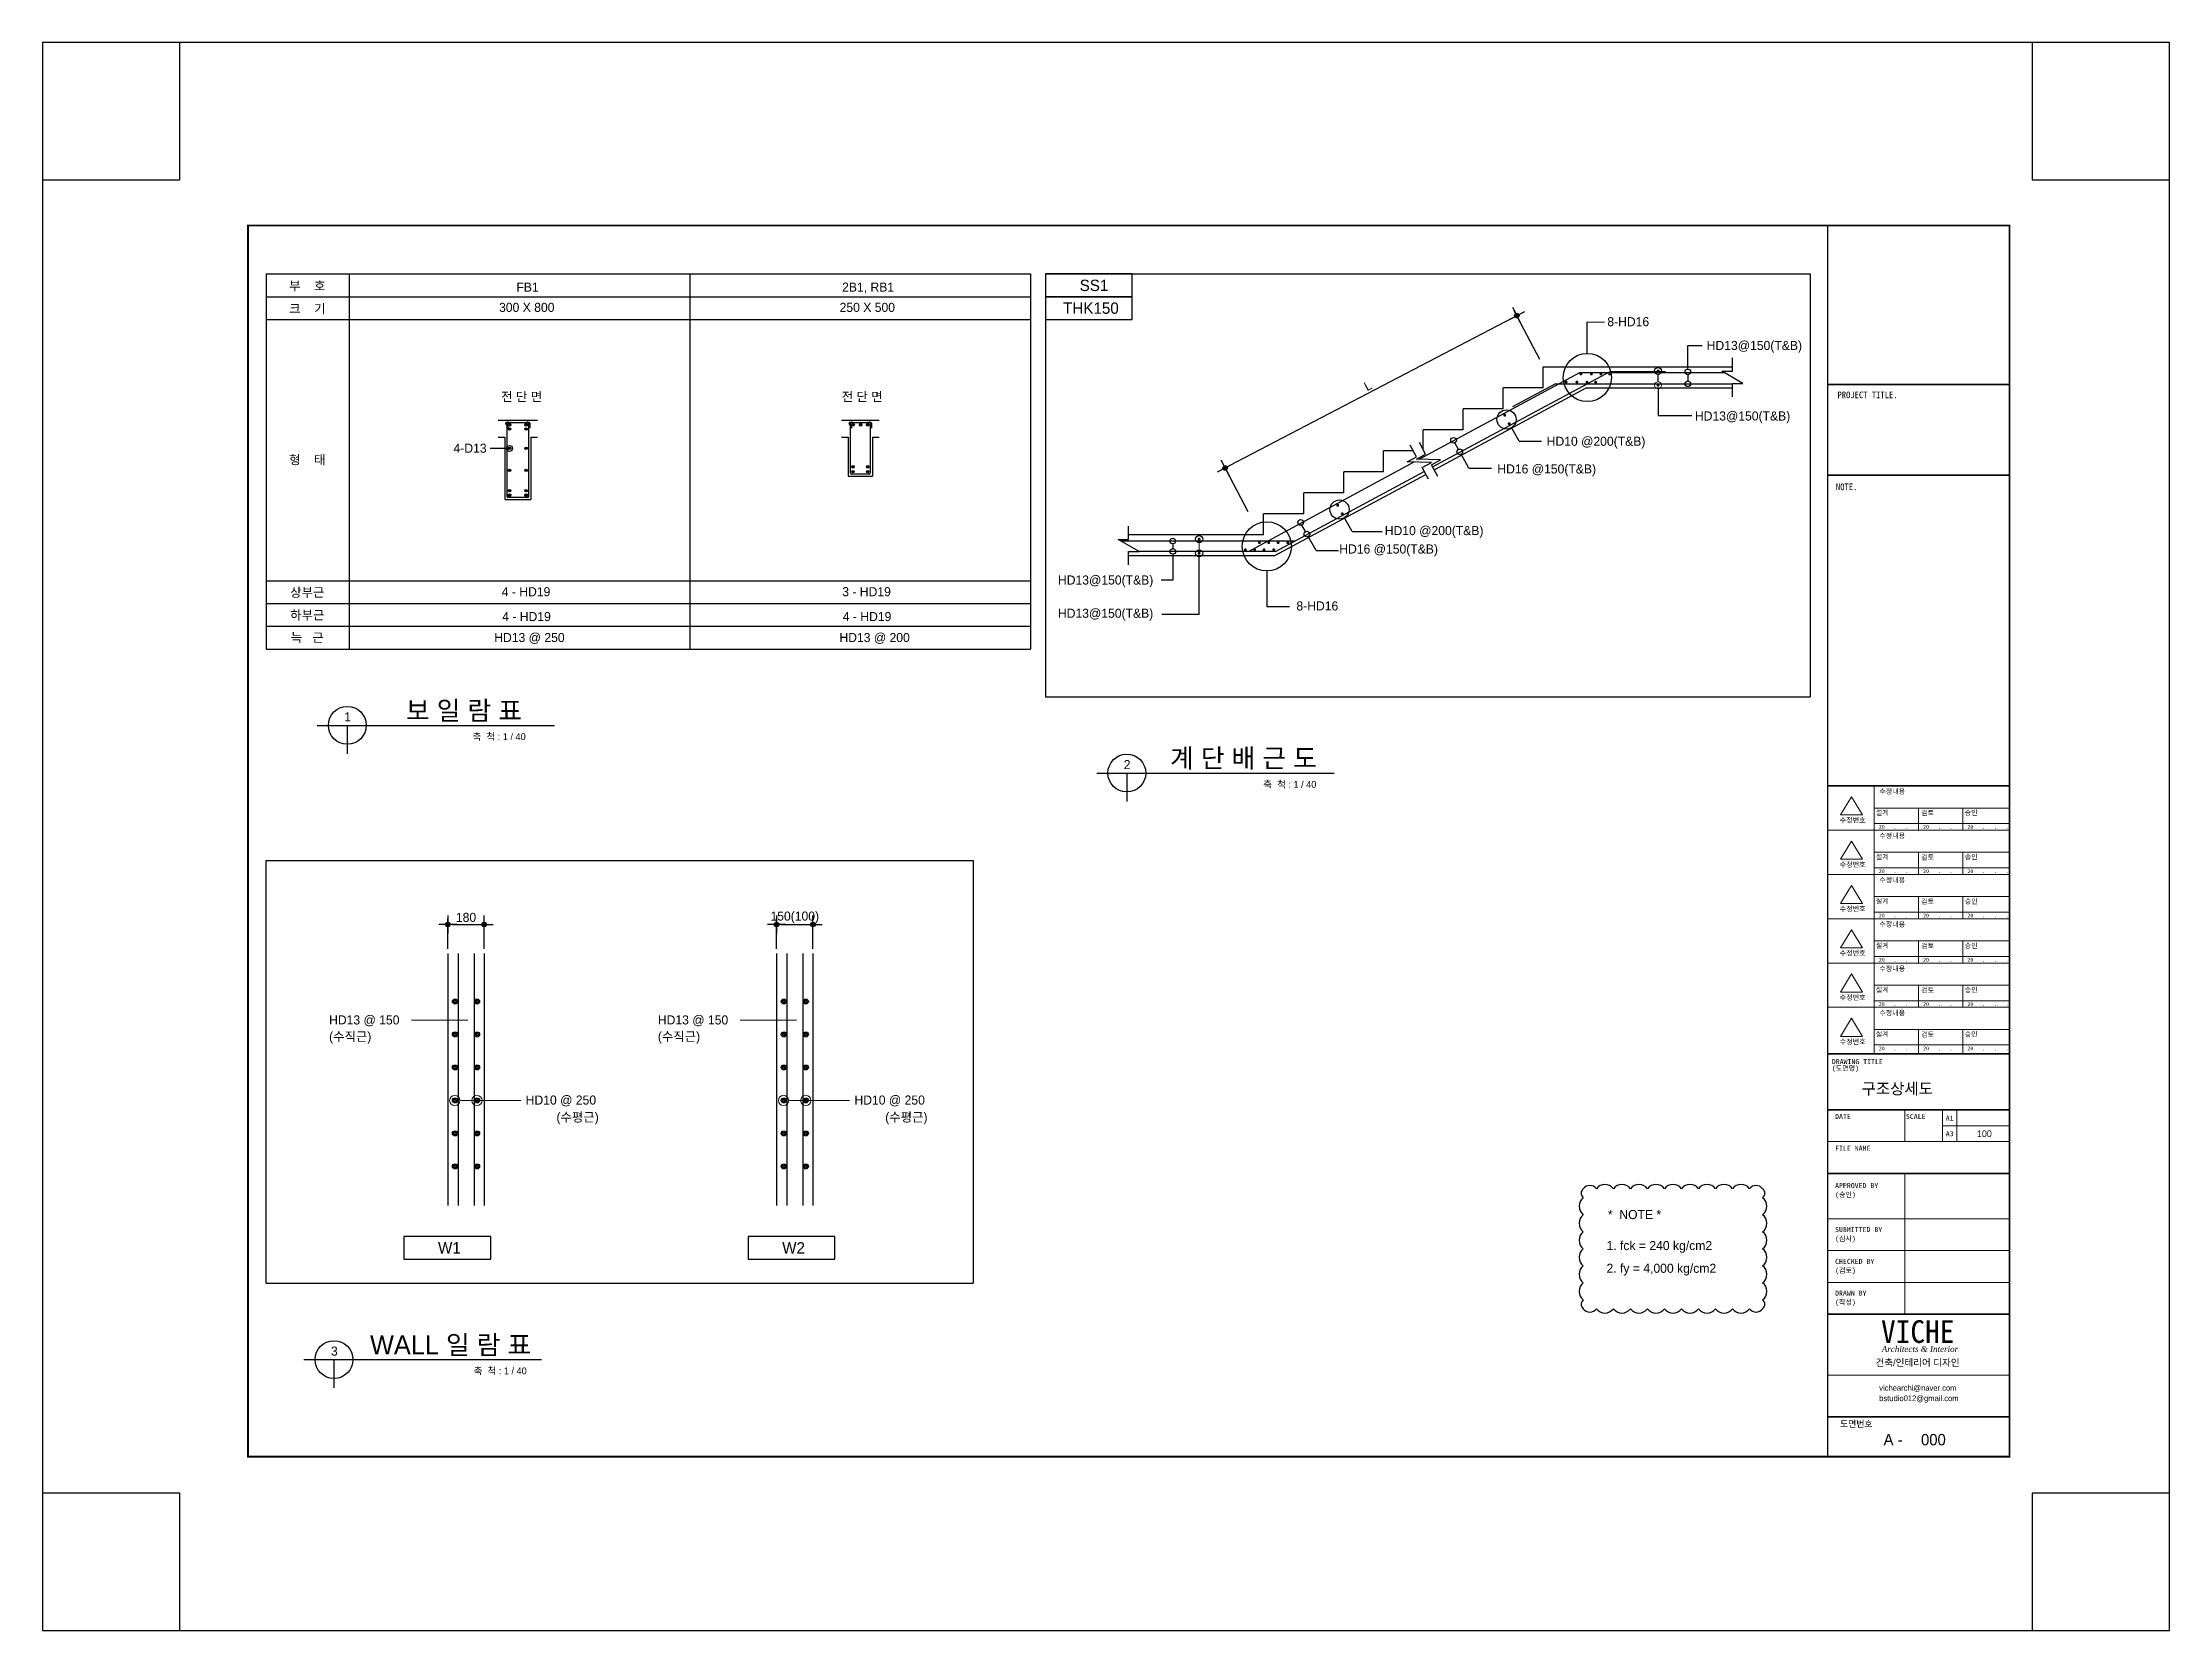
# Model space of a CAD drawing. Header units: millimetres. Extents: x 2237537 to 2823092, y 532110 to 734861.
# Drawn here: x 2495181 to 2513919, y 622998 to 636981 of the extents above; entities that cross this region are included whole.
import ezdxf
from ezdxf.enums import TextEntityAlignment as Align
from ezdxf.lldxf.tags import DXFTag

# ---------------------------------------------------------------- set-up
doc = ezdxf.new("R2010")
doc.units = ezdxf.units.MM
doc.header["$LTSCALE"] = 300
doc.header["$MEASUREMENT"] = 0
doc.layers.get('0').update_dxf_attribs({"lineweight": 0})
for name, color, linetype in [('1-CON', 2, 'Continuous'), ('1-DIM', 7, 'Continuous'), ('2-STEEL', 4, 'Continuous'), ('6FUR', 6, 'Continuous'), ('9-DTEXT', 3, 'Continuous'), ('A-SHT', 9, 'Continuous'), ('BOX-T1', 3, 'Continuous'), ('BOX-T2', 4, 'Continuous'), ('COL', 2, 'Continuous'), ('COR', 4, 'Continuous'), ('DIM', 7, 'Continuous'), ('ETC', 6, 'Continuous'), ('FOR', 4, 'Continuous'), ('FORM', 4, 'Continuous'), ('TEX', 3, 'Continuous'), ('TOIL', 6, 'Continuous'), ('WID', 4, 'Continuous'), ('도면층4', 3, 'Continuous')]:
    doc.layers.add(name, color=color, linetype=linetype)
doc.styles.add('box3', font='Expo M.ttf')
doc.styles.add('box4', font='GulimChe.ttf')
doc.styles.add('doul2', font='TIMESI.TTF')
doc.styles.add('HY울릉도L', font='Dotum.ttf')
doc.styles.add('STYLE1', font='DotumChe.ttf')
doc.styles.add('울릉도', font='Expo M.ttf')
doc.styles.add('주열', font='Dotum.ttf')
doc.styles.add('타이틀', font='H2HDRM.TTF')
tags = doc.linetypes.add('HIDDEN', pattern=[2, 1, -1]).pattern_tags.tags
tags[6:7] = [DXFTag(74, 4), DXFTag(75, 0), DXFTag(340, '0'), DXFTag(46, 1.0), DXFTag(50, 0.0), DXFTag(44, 0.0), DXFTag(45, 0.0)]
tags[4:5] = [DXFTag(74, 4), DXFTag(75, 0), DXFTag(340, '0'), DXFTag(46, 1.0), DXFTag(50, 0.0), DXFTag(44, 0.0), DXFTag(45, 0.0)]
doc.dimstyles.new('2.0', dxfattribs={"dimtxt": 2, "dimasz": 1, "dimexe": 1.25, "dimexo": 1, "dimgap": 0.5, "dimtad": 1, "dimdec": 0, "dimzin": 1, "dimdsep": 46, "dimlunit": 6, "dimtxsty": 'HY울릉도L', "dimblk1": 'Z_DOT', "dimblk2": 'Z_DOT', "dimsah": 1, "dimcen": 2.5, "dimclrd": 6, "dimclre": 6, "dimclrt": 3, "dimadec": 0, "dimazin": 0, "dimtfac": 1, "dimtdec": 0, "dimtix": 1, "dimtmove": 2, "dimatfit": 3, "dimldrblk": 'Z_DOT', "dimfxl": 1, "dimtolj": 1, "dimtzin": 1, "dimarcsym": 0})

# ---------------------------------------------------------------- blocks, each defined once
blk = doc.blocks.new('Z_DOT')
at = {"layer": 'DIM', "color": 7}
for p, q in [((-2, 0), (2, 0)), ((0, -2), (0, 2))]:
    blk.add_line(p, q, dxfattribs=at)
for radius in [0.5, 0.25]:
    blk.add_circle((0, 0), radius, dxfattribs=at)
blk = doc.blocks.new('*D1')
at = {"layer": 'DEFPOINTS', "color": 0}
for p in [(2508390, 634153), (2505600, 633235), (2505821, 632813)]:
    blk.add_point(p, dxfattribs=at)
at = {"layer": 'DIM', "color": 6, "lineweight": -2}
for p, q in [((2508134, 634557), (2505636, 633254)), ((2508372, 634189), (2508147, 634620)), ((2505802, 632848), (2505577, 633279))]:
    blk.add_line(p, q, dxfattribs=at)
at = {"layer": 'DIM', "color": 6, "lineweight": -2, "xscale": 40, "yscale": 40, "zscale": 40}
for p, rotation in [((2508170, 634576), 27.55129707887989), ((2505600, 633235), 207.5512970788799)]:
    blk.add_blockref('Z_DOT', p, dxfattribs=dict(at, rotation=rotation))
at = {"layer": 'DIM', "color": 3, "insert": (2506857, 633959), "char_height": 80, "attachment_point": 5, "rotation": 27.5513, "style": '울릉도'}
blk.add_mtext('\\A1;L', dxfattribs=at)
blk = doc.blocks.new('FORM')
for p, q in [((156736, 34982), (156736, 34282)), ((157563, 34982), (157563, 34282)), ((157883, 34982), (157883, 34282)), ((155038, 34282), (159038, 34282)), ((157563, 34632), (159038, 34632)), ((156736, 33582), (156736, 30482)), ((155038, 32582), (159038, 32582)), ((155038, 31882), (159038, 31882)), ((155038, 31182), (159038, 31182))]:
    blk.add_line(p, q)
for points in [[(155561, 41874), (155320, 41473), (155801, 41473), (155561, 41874)], [(156063, 42115), (156063, 41140)], [(156063, 41627), (159038, 41627)], [(156063, 41286), (159038, 41286)], [(157039, 41627), (157039, 41140)], [(158014, 41627), (158014, 41140)], [(155038, 41140), (159038, 41140)], [(155038, 41140), (159038, 41140)], [(155561, 40899), (155320, 40497), (155801, 40497), (155561, 40899)], [(156063, 41140), (156063, 40164)], [(156063, 40652), (159038, 40652)], [(156063, 40311), (159038, 40311)], [(157039, 40652), (157039, 40164)], [(158014, 40652), (158014, 40164)], [(155038, 40164), (159038, 40164)], [(155038, 40164), (159038, 40164)], [(155561, 39924), (155320, 39522), (155801, 39522), (155561, 39924)], [(156063, 40164), (156063, 39189)], [(156063, 39677), (159038, 39677)], [(157039, 39677), (157039, 39189)], [(158014, 39677), (158014, 39189)], [(155038, 39189), (159038, 39189)], [(155038, 39189), (159038, 39189)], [(155561, 38948), (155320, 38547), (155801, 38547), (155561, 38948)], [(156063, 39335), (159038, 39335)], [(156063, 39189), (156063, 38214)], [(156063, 38702), (159038, 38702)], [(157039, 38702), (157039, 38214)], [(158014, 38702), (158014, 38214)], [(155038, 38214), (159038, 38214)], [(155038, 38214), (159038, 38214)], [(155561, 37973), (155320, 37571), (155801, 37571), (155561, 37973)], [(156063, 38360), (159038, 38360)], [(156063, 38214), (156063, 37239)], [(156063, 37726), (159038, 37726)], [(157039, 37726), (157039, 37239)], [(158014, 37726), (158014, 37239)], [(155038, 37239), (159038, 37239)], [(155038, 37239), (159038, 37239)], [(156063, 37385), (159038, 37385)], [(156063, 37239), (156063, 36213)], [(155561, 36998), (155320, 36596), (155801, 36596), (155561, 36998)], [(156063, 36751), (159038, 36751)], [(157039, 36751), (157039, 36213)], [(158014, 36751), (158014, 36213)], [(156063, 36410), (159038, 36410)], [(155038, 29140), (159038, 29140)]]:
    blk.add_lwpolyline(points)
at = {"layer": 'A-SHT'}
blk.add_lwpolyline([(157038, 42115), (159038, 42115)], dxfattribs=at)
at = {"layer": 'FORM', "flags": 128}
blk.add_lwpolyline([(162564, 26543), (159542, 26543), (159542, 23521), (162564, 23521), (162564, 58478), (159542, 58478), (159542, 55456), (162564, 55456), (162564, 58478), (115719, 58478), (115719, 55456), (118742, 55456), (118742, 58478), (115719, 58478), (115719, 23521), (118742, 23521), (118742, 26543), (115719, 26543), (115719, 23521), (162564, 23521)], dxfattribs=at)
at = {"layer": 'FORM', "const_width": 37.8}
blk.add_lwpolyline([(120245, 27347), (120245, 54452), (159038, 54452), (159038, 27347)], close=True, dxfattribs=at)
at = {"layer": 'FORM'}
for points, const_width in [([(159038, 50952), (155038, 50952)], 37.5), ([(159038, 48952), (155038, 48952)], 37.5), ([(155038, 42115), (159038, 42115)], 37.5), ([(155038, 36213), (159038, 36213)], 37.5), ([(155038, 34982), (159038, 34982)], 37.5), ([(155038, 33582), (159038, 33582)], 37.1), ([(155038, 30482), (159038, 30482)], 37.1), ([(155038, 28225), (159038, 28225)], 37.5)]:
    blk.add_lwpolyline(points, dxfattribs=dict(at, const_width=const_width))
at = {"layer": 'BOX-T2', "style": 'box4'}
for s, height, p in [('PROJECT TITLE.', 146.29, (155914, 50649)), ('NOTE.', 146.3, (155454, 48625))]:
    blk.add_text(s, height=height, dxfattribs=at).set_placement(p, align=Align.CENTER)
for s, height, p in [('수정내용', 110.6, (156172, 41937)), ('수정번호', 110.6, (155301, 41303)), ('설계', 110.6, (156098, 41472)), ('20   .   .   .', 82.9, (156163, 41171)), ('검토', 110.6, (157097, 41464)), ('20   .   .   .', 82.9, (157138, 41171)), ('승인', 110.6, (158054, 41468)), ('20   .   .   .', 82.9, (158114, 41171)), ('수정내용', 110.6, (156172, 40962)), ('수정번호', 110.6, (155301, 40328)), ('설계', 110.6, (156098, 40496)), ('검토', 110.6, (157097, 40488)), ('승인', 110.6, (158054, 40493)), ('20   .   .   .', 82.9, (156163, 40195)), ('수정내용', 110.6, (156172, 39986)), ('20   .   .   .', 82.9, (157138, 40195)), ('20   .   .   .', 82.9, (158114, 40195)), ('수정번호', 110.6, (155301, 39353)), ('설계', 110.6, (156098, 39521)), ('검토', 110.6, (157097, 39513)), ('승인', 110.6, (158054, 39518)), ('20   .   .   .', 82.9, (156163, 39220)), ('수정내용', 110.6, (156172, 39011)), ('20   .   .   .', 82.9, (157138, 39220)), ('20   .   .   .', 82.9, (158114, 39220)), ('수정번호', 110.6, (155301, 38377)), ('설계', 110.6, (156098, 38546)), ('검토', 110.6, (157097, 38538)), ('승인', 110.6, (158054, 38542)), ('20   .   .   .', 82.9, (156163, 38245)), ('수정내용', 110.6, (156172, 38036)), ('20   .   .   .', 82.9, (157138, 38245)), ('20   .   .   .', 82.9, (158114, 38245)), ('수정번호', 110.6, (155301, 37402)), ('설계', 110.6, (156098, 37571)), ('검토', 110.6, (157097, 37563)), ('승인', 110.6, (158054, 37567)), ('20   .   .   .', 82.9, (156163, 37270)), ('수정내용', 110.6, (156172, 37061)), ('20   .   .   .', 82.9, (157138, 37270)), ('20   .   .   .', 82.9, (158114, 37270)), ('수정번호', 110.6, (155301, 36427)), ('설계', 110.6, (156098, 36595)), ('검토', 110.6, (157097, 36587)), ('승인', 110.6, (158054, 36592)), ('DRAWING TITLE', 110.59, (155127, 35989)), ('20   .   .   .', 82.9, (156163, 36294)), ('20   .   .   .', 82.9, (157138, 36294)), ('20   .   .   .', 82.9, (158114, 36294)), ('(도면명)', 110.6, (155127, 35843)), ('DATE', 110.6, (155199, 34781)), ('SCALE', 110.6, (156759, 34781)), ('A1', 110.6, (157637, 34746)), ('A3', 110.6, (157637, 34402)), ('FILE NAME', 110.6, (155199, 34081)), ('APPROVED BY', 110.59, (155199, 33260)), ('(승인)', 110.6, (155199, 33060)), ('SUBMITTED BY', 110.59, (155199, 32291)), ('(심사)', 110.6, (155199, 32091)), ('CHECKED BY', 110.6, (155199, 31591)), ('(검토)', 110.6, (155199, 31391)), ('DRAWN BY', 110.6, (155199, 30891)), ('(작성)', 110.6, (155199, 30691)), ('도면번호', 138.3, (155310, 28000))]:
    blk.add_text(s, height=height, dxfattribs=at).set_placement(p)

msp = doc.modelspace()

# ---------------------------------------------------------------- linework, layer by layer
for p, q in [((2508790.5, 634517.7), (2508942.6, 634517.7)), ((2505370.8, 632514.7), (2505370.8, 632577.1)), ((2498928, 628371.5), (2498430.4, 628371.5)), ((2501824.3, 628371.5), (2501326.6, 628371.5)), ((2498859, 627665.5), (2499394.4, 627665.5)), ((2501755.3, 627665.5), (2502290.7, 627665.5))]:
    msp.add_line(p, q)
for points in [[(2498842.4, 628371.5, 0, 22.5, 0), (2498774.9, 628371.5, 0, 0, 0), (2498817.3, 628371.5, 0, 0, 0)], [(2498981.4, 628371.5, 0, 22.5, 0), (2498913.9, 628371.5, 0, 0, 0), (2498956.3, 628371.5, 0, 0, 0)], [(2501738.7, 628371.5, 0, 22.5, 0), (2501671.2, 628371.5, 0, 0, 0), (2501713.6, 628371.5, 0, 0, 0)], [(2501877.7, 628371.5, 0, 22.5, 0), (2501810.2, 628371.5, 0, 0, 0), (2501852.6, 628371.5, 0, 0, 0)]]:
    msp.add_lwpolyline(points, format="xyseb")
for centre, radius in [((2509413.7, 633963.2), 31), ((2498812.7, 627665.5), 45), ((2499008.4, 627665.5), 45), ((2501709, 627665.5), 45), ((2501904.7, 627665.5), 45)]:
    msp.add_circle(centre, radius)
at = {"layer": '1-CON'}
for p, q in [((2508401.4, 634125.1), (2510068.6, 634125.1)), ((2508401.4, 633940.1), (2508401.4, 634125.1)), ((2507440.9, 633217.5), (2508780.9, 633940.1)), ((2508401.4, 633940.1), (2508048.1, 633940.1)), ((2508048.1, 633755.1), (2508048.1, 633940.1)), ((2508780.9, 633940.1), (2510068.6, 633940.1)), ((2508048.1, 633755.1), (2507696.7, 633755.1)), ((2507696.7, 633570.1), (2507696.7, 633755.1)), ((2499194.5, 633656.3), (2499542.2, 633656.3)), ((2502220.6, 633656.3), (2502551.3, 633656.3)), ((2507696.7, 633570.1), (2507345.4, 633570.1)), ((2507345.4, 633395.2), (2507345.4, 633570.1)), ((2499194.5, 633506.3), (2499253.9, 633506.3)), ((2499253.9, 633506.3), (2499253.9, 632956.3)), ((2499482.9, 633506.3), (2499482.9, 632956.3)), ((2499482.9, 633506.3), (2499542.2, 633506.3)), ((2502220.6, 633506.3), (2502280, 633506.3)), ((2502280, 633506.3), (2502280, 633163.3)), ((2502492, 633506.3), (2502492, 633163.3)), ((2502492, 633506.3), (2502551.3, 633506.3)), ((2506994.1, 633200.1), (2506994.1, 633385.1)), ((2507256.8, 633385.1), (2506994.1, 633385.1)), ((2502280, 633163.3), (2502492, 633163.3)), ((2506030.7, 632460.1), (2507367.9, 633178.4)), ((2506994.1, 633200.1), (2506644.6, 633200.1)), ((2506644.6, 633015.1), (2506644.6, 633200.1)), ((2507440.8, 633217.6), (2507556.9, 633279.9)), ((2506293.3, 632830.1), (2506293.3, 633015.1)), ((2506644.6, 633015.1), (2506293.3, 633015.1)), ((2499253.9, 632956.3), (2499482.9, 632956.3)), ((2506293.3, 632830.1), (2505938.6, 632830.1)), ((2505938.6, 632645.1), (2505938.6, 632830.1)), ((2505938.6, 632645.1), (2504749.3, 632645.1)), ((2506030.7, 632460.1), (2504749.3, 632460.1)), ((2498751.9, 628958.9), (2498751.9, 626741)), ((2499071.9, 628958.9), (2499071.9, 626741)), ((2501648.2, 628958.9), (2501648.2, 626741)), ((2501968.2, 628958.9), (2501968.2, 626741))]:
    msp.add_line(p, q, dxfattribs=at)
at = {"layer": '1-DIM'}
for p, q in [((2508790.5, 634244.1), (2508790.5, 634517.7)), ((2509676, 634104.8), (2509676, 634313.9)), ((2509676, 634313.9), (2509802.7, 634313.9)), ((2509413.7, 633994.2), (2509413.7, 634058.1)), ((2509413.7, 633932.2), (2509413.7, 633696.8)), ((2509676, 634055.2), (2509676, 634001.1)), ((2508188.6, 633470.7), (2508122.3, 633590.1)), ((2509413.7, 633696.8), (2509711.7, 633696.8)), ((2507655.2, 633398.2), (2507622.9, 633456.2)), ((2507747.4, 633232.2), (2507679.2, 633354.9)), ((2508188.6, 633470.7), (2508386.6, 633470.7)), ((2507747.4, 633232.2), (2507945.3, 633232.2)), ((2506717.6, 632676.8), (2506651.2, 632796.1)), ((2506308.1, 632674.6), (2506275.9, 632732.6)), ((2506400.3, 632508.7), (2506332.2, 632631.3)), ((2506717.6, 632676.8), (2506983.8, 632676.8)), ((2505138.8, 632566.5), (2505138.8, 632525.1)), ((2505138.8, 632475.6), (2505138.8, 632248)), ((2505370.8, 631945.8), (2505370.8, 632452.7)), ((2506400.3, 632508.7), (2506598.3, 632508.7)), ((2505138.8, 632248), (2505036.1, 632248)), ((2505967.5, 632328), (2505967.5, 632015.4)), ((2505370.8, 631945.8), (2505041.1, 631945.8)), ((2505967.5, 632015.4), (2506167.8, 632015.4))]:
    msp.add_line(p, q, dxfattribs=at)
at = {"layer": '1-DIM', "linetype": 'HIDDEN'}
for centre, radius in [((2508790.5, 634031.7), 212.4), ((2508078.6, 633662.3), 84.4), ((2506607.5, 632868.4), 84.4), ((2505967.5, 632544.5), 216.5)]:
    msp.add_circle(centre, radius, dxfattribs=at)
at = {"layer": '1-DIM'}
for centre, radius in [((2509413.7, 634089.1), 31), ((2509676, 634080), 24.8), ((2509676, 633976.4), 24.8), ((2507611.9, 633478.4), 24.8), ((2507666.9, 633376.4), 24.8), ((2506264.8, 632754.8), 24.8), ((2505137.6, 632591.3), 24.8), ((2505370.8, 632608.1), 31), ((2506319.8, 632652.8), 24.8), ((2505138.8, 632500.4), 24.8), ((2505370.8, 632483.7), 31)]:
    msp.add_circle(centre, radius, dxfattribs=at)
at = {"layer": '2-STEEL'}
for p, q in [((2507309.7, 633312), (2508724.9, 634075.2)), ((2507426.8, 633243.7), (2508992.4, 634084.6)), ((2508510.2, 633977.1), (2508130, 633772)), ((2508510.2, 633977.1), (2510068.6, 633977.1)), ((2508724.9, 634075.2), (2509994.9, 634075.2)), ((2508992.4, 634084.6), (2509478.7, 634084.6)), ((2499288.1, 633584.2), (2499262.1, 633625.3)), ((2499268, 633636.1), (2499467.2, 633636.1)), ((2499274.4, 632981.1), (2499274.4, 633632.2)), ((2499286.4, 633637.1), (2499308.1, 633615.4)), ((2499428.7, 633615.4), (2499450.4, 633637.1)), ((2499462.3, 633632.2), (2499462.3, 632981.1)), ((2499474.2, 633629.1), (2499474.2, 633584.2)), ((2502314.2, 633584.2), (2502288.2, 633625.3)), ((2502294.1, 633636.1), (2502476.3, 633636.1)), ((2502300.5, 633188.1), (2502300.5, 633632.2)), ((2502312.5, 633637.1), (2502334.2, 633615.4)), ((2502437.8, 633615.4), (2502459.5, 633637.1)), ((2502471.4, 633632.2), (2502471.4, 633188.1)), ((2502483.3, 633629.1), (2502483.3, 633584.2)), ((2502464.4, 633181.1), (2502307.5, 633181.1)), ((2505804.6, 632500.4), (2507264.4, 633287.6)), ((2506043, 632500.4), (2507353.8, 633204.5)), ((2499455.3, 632974.1), (2499281.4, 632974.1)), ((2506212.3, 632591.3), (2504682.5, 632591.3)), ((2506043, 632500.4), (2504839.6, 632500.4)), ((2498842, 628958.9), (2498842, 626741)), ((2498983.7, 628958.9), (2498983.7, 626741)), ((2501738.3, 628958.9), (2501738.3, 626741)), ((2501880, 628958.9), (2501880, 626741))]:
    msp.add_line(p, q, dxfattribs=at)
at = {"layer": '2-STEEL', "const_width": 12.5}
for points in [[(2509420.1, 634089.1, -1), (2509407.2, 634089.1, -1)], [(2508610, 633991.2, 1), (2508597, 633991.2, 1)], [(2508705.2, 633991.5, 1), (2508692.2, 633991.5, 1)], [(2508740.4, 634062.4, -1), (2508727.4, 634062.4, -1)], [(2508794.4, 633989.9, 1), (2508781.4, 633989.9, 1)], [(2508832.4, 634062.4, -1), (2508819.4, 634062.4, -1)], [(2508871.1, 633989.9, 1), (2508858.1, 633989.9, 1)], [(2508916.9, 634062.4, -1), (2508904, 634062.4, -1)], [(2508993.6, 634062.4, -1), (2508980.7, 634062.4, -1)], [(2509420.1, 633963.2, 1), (2509407.2, 633963.2, 1)], [(2508068.8, 633699.6, -1), (2508055.8, 633699.6, -1)], [(2508108.7, 633625.3, -1), (2508095.7, 633625.3, -1)], [(2506597.7, 632905.7, -1), (2506584.7, 632905.7, -1)], [(2506637.6, 632831.4, -1), (2506624.6, 632831.4, -1)], [(2505377.3, 632608.1, -1), (2505364.3, 632608.1, -1)], [(2505907.7, 632577.2, -1), (2505894.7, 632577.2, -1)], [(2505990.1, 632577.2, -1), (2505977.1, 632577.2, -1)], [(2506072.5, 632577.2, -1), (2506059.6, 632577.2, -1)], [(2506158.4, 632577.2, -1), (2506145.4, 632577.2, -1)], [(2505377.3, 632483.7, -1), (2505364.3, 632483.7, -1)], [(2505783.9, 632514.5, -1), (2505771, 632514.5, -1)], [(2505866.3, 632514.5, -1), (2505853.4, 632514.5, -1)], [(2505948.8, 632514.5, -1), (2505935.8, 632514.5, -1)], [(2506034.6, 632514.5, -1), (2506021.6, 632514.5, -1)]]:
    msp.add_lwpolyline(points, format="xyb", close=True, dxfattribs=at)
at = {"layer": '2-STEEL'}
for centre, radius in [((2499295.4, 633615.1), 11), ((2499295.4, 633578.1), 11), ((2499295.4, 633615.1), 9), ((2499295.4, 633578.1), 9), ((2499295.4, 633615.1), 7), ((2499295.4, 633578.1), 7), ((2499295.4, 633615.1), 5), ((2499295.4, 633578.1), 5), ((2499295.4, 633615.1), 3), ((2499295.4, 633578.1), 3), ((2499295.4, 633615.1), 1), ((2499295.4, 633578.1), 1), ((2499441.3, 633615.1), 11), ((2499441.3, 633578.1), 11), ((2499441.3, 633615.1), 9), ((2499441.3, 633578.1), 9), ((2499441.3, 633615.1), 7), ((2499441.3, 633578.1), 7), ((2499441.3, 633615.1), 5), ((2499441.3, 633578.1), 5), ((2499441.3, 633615.1), 3), ((2499441.3, 633578.1), 3), ((2499441.3, 633615.1), 1), ((2499441.3, 633578.1), 1), ((2502321.5, 633615.1), 11), ((2502321.5, 633615.1), 9), ((2502321.5, 633615.1), 7), ((2502321.5, 633615.1), 5), ((2502321.5, 633615.1), 3), ((2502321.5, 633615.1), 1), ((2502388.4, 633615.1), 11), ((2502388.4, 633615.1), 9), ((2502388.4, 633615.1), 7), ((2502388.4, 633615.1), 5), ((2502388.4, 633615.1), 3), ((2502388.4, 633615.1), 1), ((2502450.4, 633615.1), 11), ((2502450.4, 633615.1), 9), ((2502450.4, 633615.1), 7), ((2502450.4, 633615.1), 5), ((2502450.4, 633615.1), 3), ((2502450.4, 633615.1), 1), ((2499295.4, 633407.1), 11), ((2499295.4, 633407.1), 9), ((2499295.4, 633407.1), 7), ((2499295.4, 633407.1), 5), ((2499295.4, 633407.1), 3), ((2499295.4, 633407.1), 1), ((2499441.3, 633407.1), 11), ((2499441.3, 633407.1), 9), ((2499441.3, 633407.1), 7), ((2499441.3, 633407.1), 5), ((2499441.3, 633407.1), 3), ((2499441.3, 633407.1), 1), ((2499295.4, 633214.1), 11), ((2499295.4, 633214.1), 9), ((2499295.4, 633214.1), 7), ((2499295.4, 633214.1), 5), ((2499295.4, 633214.1), 3), ((2499295.4, 633214.1), 1), ((2499441.3, 633214.1), 11), ((2499441.3, 633214.1), 9), ((2499441.3, 633214.1), 7), ((2499441.3, 633214.1), 5), ((2499441.3, 633214.1), 3), ((2499441.3, 633214.1), 1), ((2502321.5, 633245.1), 11), ((2502321.5, 633202.1), 11), ((2502321.5, 633245.1), 9), ((2502321.5, 633202.1), 9), ((2502321.5, 633245.1), 7), ((2502321.5, 633202.1), 7), ((2502321.5, 633245.1), 5), ((2502321.5, 633202.1), 5), ((2502321.5, 633245.1), 3), ((2502321.5, 633202.1), 3), ((2502321.5, 633245.1), 1), ((2502321.5, 633202.1), 1), ((2502450.4, 633245.1), 11), ((2502450.4, 633202.1), 11), ((2502450.4, 633245.1), 9), ((2502450.4, 633202.1), 9), ((2502450.4, 633245.1), 7), ((2502450.4, 633202.1), 7), ((2502450.4, 633245.1), 5), ((2502450.4, 633202.1), 5), ((2502450.4, 633245.1), 3), ((2502450.4, 633202.1), 3), ((2502450.4, 633245.1), 1), ((2502450.4, 633202.1), 1), ((2499295.4, 633035.1), 11), ((2499295.4, 632995.1), 11), ((2499295.4, 633035.1), 9), ((2499295.4, 632995.1), 9), ((2499295.4, 633035.1), 7), ((2499295.4, 632995.1), 7), ((2499295.4, 633035.1), 5), ((2499295.4, 632995.1), 5), ((2499295.4, 633035.1), 3), ((2499295.4, 632995.1), 3), ((2499295.4, 633035.1), 1), ((2499295.4, 632995.1), 1), ((2499441.3, 633035.1), 11), ((2499441.3, 632995.1), 11), ((2499441.3, 633035.1), 9), ((2499441.3, 632995.1), 9), ((2499441.3, 633035.1), 7), ((2499441.3, 632995.1), 7), ((2499441.3, 633035.1), 5), ((2499441.3, 632995.1), 5), ((2499441.3, 633035.1), 3), ((2499441.3, 632995.1), 3), ((2499441.3, 633035.1), 1), ((2499441.3, 632995.1), 1), ((2498815, 628536.8), 22.5), ((2498815, 628536.8), 13.5), ((2498815, 628536.8), 9), ((2499008.9, 628536.8), 22.5), ((2499008.9, 628536.8), 13.5), ((2499008.9, 628536.8), 9), ((2501711.3, 628536.8), 22.5), ((2501711.3, 628536.8), 13.5), ((2501711.3, 628536.8), 9), ((2501905.2, 628536.8), 22.5), ((2501905.2, 628536.8), 13.5), ((2501905.2, 628536.8), 9), ((2498815, 628246.4), 22.5), ((2498815, 628246.4), 13.5), ((2498815, 628246.4), 9), ((2499008.9, 628246.4), 22.5), ((2499008.9, 628246.4), 13.5), ((2499008.9, 628246.4), 9), ((2501711.3, 628246.4), 22.5), ((2501711.3, 628246.4), 13.5), ((2501711.3, 628246.4), 9), ((2501905.2, 628246.4), 22.5), ((2501905.2, 628246.4), 13.5), ((2501905.2, 628246.4), 9), ((2498815, 627955.9), 22.5), ((2498815, 627955.9), 13.5), ((2498815, 627955.9), 9), ((2499008.9, 627955.9), 22.5), ((2499008.9, 627955.9), 13.5), ((2499008.9, 627955.9), 9), ((2501711.3, 627955.9), 22.5), ((2501711.3, 627955.9), 13.5), ((2501711.3, 627955.9), 9), ((2501905.2, 627955.9), 22.5), ((2501905.2, 627955.9), 13.5), ((2501905.2, 627955.9), 9), ((2498815, 627665.5), 22.5), ((2498815, 627665.5), 13.5), ((2498815, 627665.5), 9), ((2499008.9, 627665.5), 22.5), ((2499008.9, 627665.5), 13.5), ((2499008.9, 627665.5), 9), ((2501711.3, 627665.5), 22.5), ((2501711.3, 627665.5), 13.5), ((2501711.3, 627665.5), 9), ((2501905.2, 627665.5), 22.5), ((2501905.2, 627665.5), 13.5), ((2501905.2, 627665.5), 9), ((2498815, 627375), 22.5), ((2498815, 627375), 13.5), ((2498815, 627375), 9), ((2499008.9, 627375), 22.5), ((2499008.9, 627375), 13.5), ((2499008.9, 627375), 9), ((2501711.3, 627375), 22.5), ((2501711.3, 627375), 13.5), ((2501711.3, 627375), 9), ((2501905.2, 627375), 22.5), ((2501905.2, 627375), 13.5), ((2501905.2, 627375), 9), ((2498815, 627084.6), 22.5), ((2498815, 627084.6), 13.5), ((2498815, 627084.6), 9), ((2499008.9, 627084.6), 22.5), ((2499008.9, 627084.6), 13.5), ((2499008.9, 627084.6), 9), ((2501711.3, 627084.6), 22.5), ((2501711.3, 627084.6), 13.5), ((2501711.3, 627084.6), 9), ((2501905.2, 627084.6), 22.5), ((2501905.2, 627084.6), 13.5), ((2501905.2, 627084.6), 9)]:
    msp.add_circle(centre, radius, dxfattribs=at)
for centre, start, end in [((2499268, 633629.1), 90, 212.24879), ((2499281.4, 633632.2), 45, 180), ((2499455.3, 633632.2), 0, 135), ((2499467.2, 633629.1), 0, 90), ((2502294.1, 633629.1), 90, 212.24879), ((2502307.5, 633632.2), 45, 180), ((2502464.4, 633632.2), 0, 135), ((2502476.3, 633629.1), 0, 90), ((2502307.5, 633188.1), 180, 270), ((2502464.4, 633188.1), 270, 0), ((2499281.4, 632981.1), 180, 270), ((2499455.3, 632981.1), 270, 0)]:
    msp.add_arc(centre, 7, start, end, dxfattribs=at)
at = {"layer": '6FUR'}
for points in [[(2510068.6, 633861.5), (2510068.6, 633979.1), (2510161.1, 633979.1), (2509976.1, 634086.1), (2510068.6, 634086.1), (2510068.6, 634203.8)], [(2507391, 633135.4), (2507335.3, 633239), (2507416.8, 633282.8), (2507203.2, 633289.5), (2507284.6, 633333.3), (2507229, 633436.9)], [(2507472.4, 633158.7), (2507416.8, 633262.3), (2507498.3, 633306.1), (2507284.6, 633312.8), (2507366.1, 633356.6), (2507310.5, 633460.2)], [(2504749.3, 632381.5), (2504749.3, 632499.1), (2504841.8, 632499.1), (2504656.8, 632606.1), (2504749.3, 632606.1), (2504749.3, 632723.8)]]:
    msp.add_lwpolyline(points, dxfattribs=at)
at = {"layer": 'COR'}
for p, q in [((2497600.5, 630968.4), (2499692.9, 630968.4)), ((2497866.1, 630968.4), (2497866.1, 630718.4)), ((2504467.9, 630548.4), (2506560.2, 630548.4)), ((2504733.4, 630548.4), (2504733.4, 630298.4)), ((2497483.1, 625383.1), (2499575.5, 625383.1)), ((2497748.7, 625383.1), (2497748.7, 625133.1))]:
    msp.add_line(p, q, dxfattribs=at)
for centre in [(2497866.1, 630968.4), (2504733.4, 630548.4), (2497748.7, 625383.1)]:
    msp.add_circle(centre, 166.7, dxfattribs=at)
at = {"layer": 'DIM', "color": 6}
for p, q in [((2498751.9, 628998.9), (2498751.9, 629265.1)), ((2498791.9, 629215.1), (2499031.9, 629215.1)), ((2499071.9, 628998.9), (2499071.9, 629265.1)), ((2501648.2, 628998.9), (2501648.2, 629265.1)), ((2501688.2, 629215.1), (2501928.2, 629215.1)), ((2501968.2, 628998.9), (2501968.2, 629265.1))]:
    msp.add_line(p, q, dxfattribs=at)
at = {"layer": 'ETC'}
msp.add_lwpolyline([(2508755.2, 625830.2, 0.5), (2508869.8, 625830.2, 0.5), (2509019.8, 625830.2, 0.5), (2509169.8, 625830.2, 0.5), (2509319.8, 625830.2, 0.5), (2509469.8, 625830.2, 0.5), (2509619.8, 625830.2, 0.5), (2509769.8, 625830.2, 0.5), (2509919.8, 625830.2, 0.5), (2510069.8, 625830.2, 0.5), (2510219.8, 625830.2, 0.5), (2510334.5, 625830.2, 0.5), (2510334.5, 625830.2, 0.5), (2510334.5, 625909.1, 0.5), (2510334.5, 626059.1, 0.5), (2510334.5, 626209.1, 0.5), (2510334.5, 626359.1, 0.5), (2510334.5, 626509.1, 0.5), (2510334.5, 626659.1, 0.5), (2510334.5, 626809.1, 0.5), (2510334.5, 626888, 0.5), (2510334.5, 626888, 0.5), (2510219.8, 626888, 0.5), (2510069.8, 626888, 0.5), (2509919.8, 626888, 0.5), (2509769.8, 626888, 0.5), (2509619.8, 626888, 0.5), (2509469.8, 626888, 0.5), (2509319.8, 626888, 0.5), (2509169.8, 626888, 0.5), (2509019.8, 626888, 0.5), (2508869.8, 626888, 0.5), (2508755.2, 626888, 0.5), (2508755.2, 626888, 0.5), (2508755.2, 626809.1, 0.5), (2508755.2, 626659.1, 0.5), (2508755.2, 626509.1, 0.5), (2508755.2, 626359.1, 0.5), (2508755.2, 626209.1, 0.5), (2508755.2, 626059.1, 0.5), (2508755.2, 625909.1, 0.5), (2508755.2, 625830.2, 0.5)], format="xyb", close=True, dxfattribs=at)
at = {"layer": 'FOR'}
for p, q in [((2497150.3, 634943.2), (2503886, 634943.2)), ((2497150.3, 634943.2), (2497150.3, 631640.6)), ((2497885.9, 631640.6), (2497885.9, 634943.2)), ((2497885.9, 631640.6), (2497885.9, 634943.2)), ((2500885.9, 631640.6), (2500885.9, 634943.2)), ((2503886, 634943.2), (2503886, 631640.6)), ((2504017.7, 634943.2), (2510753.3, 634943.2)), ((2504017.7, 634943.2), (2504017.7, 631220.6)), ((2510753.3, 634943.2), (2510753.3, 631220.6)), ((2497150.3, 634743.2), (2503886, 634743.2)), ((2497150.3, 634543.2), (2503886, 634543.2)), ((2497150.3, 632240.6), (2503886, 632240.6)), ((2497150.3, 632040.6), (2503886, 632040.6)), ((2497150.3, 631840.6), (2503886, 631840.6)), ((2497150.3, 631640.6), (2503886, 631640.6)), ((2504017.7, 631220.6), (2510753.3, 631220.6)), ((2497150.3, 626055.3), (2497150.3, 629777.9)), ((2497150.3, 629777.9), (2503381, 629777.9)), ((2503381, 629777.9), (2503381, 626055.3)), ((2497150.3, 626055.3), (2503381, 626055.3))]:
    msp.add_line(p, q, dxfattribs=at)
for points in [[(2504017.7, 634742.8), (2504781.9, 634742.8), (2504781.9, 634943.2), (2504017.7, 634943.2)], [(2504017.7, 634542.4), (2504781.9, 634542.4), (2504781.9, 634742.8), (2504017.7, 634742.8)], [(2498364.9, 626267.4), (2499129.1, 626267.4), (2499129.1, 626467.8), (2498364.9, 626467.8)], [(2501397.1, 626267.4), (2502161.4, 626267.4), (2502161.4, 626467.8), (2501397.1, 626467.8)]]:
    msp.add_lwpolyline(points, close=True, dxfattribs=at)
at = {"layer": 'FORM'}
msp.add_line((2510908.6, 624528.5), (2510908.6, 635370.6), dxfattribs=at)
at = {"layer": 'WID'}
msp.add_line((2499269.5, 633407.1), (2499124, 633407.1), dxfattribs=at)
msp.add_circle((2499295.4, 633407.1), 25.9, dxfattribs=at)

# ---------------------------------------------------------------- block references
at = {"xscale": 0.3999999999068677, "yscale": 0.4000000000232831, "zscale": 0.4}
msp.add_blockref('FORM', (2448893.4, 613589.7), dxfattribs=at)
at = {"layer": 'DIM', "color": 6, "xscale": 40, "yscale": 40, "zscale": 40, "rotation": 180}
for p in [(2498751.9, 629215.1), (2501648.2, 629215.1)]:
    msp.add_blockref('Z_DOT', p, dxfattribs=at)
at = {"layer": 'DIM', "color": 6, "xscale": 40, "yscale": 40, "zscale": 40}
for p in [(2499071.9, 629215.1), (2501968.2, 629215.1)]:
    msp.add_blockref('Z_DOT', p, dxfattribs=at)

# ---------------------------------------------------------------- texts
at = {"color": 6, "style": 'STYLE1'}
msp.add_text('VICHE', height=200, dxfattribs=at).set_placement((2511377.9, 625530.1))
at = {"layer": '9-DTEXT', "style": '울릉도'}
for s, p in [('부    호', (2497513.7, 634838.3)), ('크    기', (2497513.7, 634638.3)), ('형    태', (2497513.7, 633308.8)), ('상부근', (2497513.7, 632140.6)), ('하부근', (2497513.7, 631940.6)), ('늑   근', (2497513.7, 631740.6))]:
    msp.add_text(s, height=80, dxfattribs=at).set_placement(p, align=Align.MIDDLE)
for s, p in [('FB1', (2499454, 634827.5)), ('2B1, RB1', (2502454.1, 634827.5)), ('300 X 800', (2499447.2, 634649)), ('250 X 500', (2502447.3, 634649)), ('전 단 면', (2499402, 633863.2)), ('전 단 면', (2502402.1, 633863.2))]:
    msp.add_text(s, height=80, dxfattribs=at).set_placement(p, align=Align.MIDDLE_CENTER)
for s, height, p in [('SS1', 100, (2504317.9, 634792.8)), ('THK150', 100, (2504172, 634592.4)), ('8-HD16', 80, (2508966.5, 634482.8)), ('HD13@150(T&B)', 80, (2509842, 634273.7)), ('HD13@150(T&B)', 80, (2509738.4, 633652.8)), ('HD10 @200(T&B)', 80, (2508432.3, 633430)), ('HD16 @150(T&B)', 80, (2507997.7, 633186.3)), ('HD10 @200(T&B)', 80, (2507005.9, 632643.3)), ('HD16 @150(T&B)', 80, (2506605.1, 632481.4)), ('HD13@150(T&B)', 80, (2504127, 632208.2)), ('8-HD16', 80, (2506227.5, 631979.9)), ('HD13@150(T&B)', 80, (2504126.5, 631915.6)), ('(수직근)', 80, (2497705.6, 628189)), ('HD13 @ 150', 80, (2497705.6, 628334.4)), ('(수직근)', 80, (2500601.9, 628189)), ('HD13 @ 150', 80, (2500601.9, 628334.4)), ('HD10 @ 250', 80, (2499437.7, 627628.8)), ('(수평근)', 80, (2499708.9, 627478.6)), ('HD10 @ 250', 80, (2502334, 627628.8)), ('(수평근)', 80, (2502605.1, 627478.6)), ('W1', 100, (2498665.3, 626317.4)), ('W2', 100, (2501697.4, 626317.4))]:
    msp.add_text(s, height=height, dxfattribs=at).set_placement(p)
for s, p in [('4-D13', (2498802, 633408.9)), ('4 - HD19', (2499226.7, 632145.1)), ('3 - HD19', (2502226.8, 632145.1)), ('4 - HD19', (2499230.9, 631926.3)), ('4 - HD19', (2502231, 631926.3)), ('HD13 @ 250', (2499160.6, 631741.8)), ('HD13 @ 200', (2502201.7, 631741.8))]:
    msp.add_text(s, height=80, dxfattribs=at).set_placement(p, align=Align.MIDDLE_LEFT)
at = {"layer": 'BOX-T1', "style": 'box3'}
msp.add_text('건축/인테리어 디자인', height=60, dxfattribs=at).set_placement((2511329.7, 625327))
for s, p in [('vichearchi@naver.com', (2511361.8, 625093.5)), ('bstudio012@gmail.com', (2511361.8, 625002.3))]:
    msp.add_text(s, height=50, dxfattribs=at).set_placement(p, align=Align.BOTTOM_LEFT)
at = {"layer": 'COL', "style": '타이틀'}
msp.add_text('구조상세도', height=100, dxfattribs=at).set_placement((2511207.5, 627719.2))
at = {"layer": 'DIM', "color": 3, "char_height": 80, "attachment_point": 5, "style": '울릉도'}
for s, insert in [('180', (2498911.9, 629276.8)), ('150(100)', (2501808.2, 629276.8))]:
    msp.add_mtext(s, dxfattribs=dict(at, insert=insert))
at = {"layer": 'TEX', "style": '울릉도'}
for s, height, p in [('축  척 : 1 / 40', 60.185, (2499203.4, 630870.4)), ('축  척 : 1 / 40', 60.185, (2506169.1, 630450.4)), ('*  NOTE *', 80, (2509206.2, 626660.5)), ('축  척 : 1 / 40', 60.185, (2499212.7, 625285.2))]:
    msp.add_text(s, height=height, dxfattribs=at).set_placement(p, align=Align.MIDDLE)
at = {"layer": 'TEX'}
for s, height, style, p in [('100', 60, '주열', (2512223.1, 627342.6)), ('1. fck = 240 kg/cm2', 80, '울릉도', (2508959.4, 626347.5)), ('2. fy = 4,000 kg/cm2', 80, '울릉도', (2508959.4, 626147.5)), ('A - ', 100, '주열', (2511400.7, 624628.2)), ('000', 100, '주열', (2511730.1, 624628.2))]:
    msp.add_text(s, height=height, dxfattribs=dict(at, style=style)).set_placement(p)
at = {"layer": 'TOIL', "color": 3, "style": '울릉도'}
for s, height, p in [('보 일 람 표', 166.67, (2498893.8, 631101.8)), ('1', 80, (2497868.9, 631043.2)), ('계 단 배 근 도', 166.67, (2505761.1, 630681.8)), ('2', 80, (2504736.2, 630623.2)), ('3', 80, (2497751.5, 625457.9)), ('WALL 일 람 표', 166.67, (2498776.4, 625516.5))]:
    msp.add_text(s, height=height, dxfattribs=at).set_placement(p, align=Align.MIDDLE)
at = {"layer": '도면층4', "color": 3, "style": 'doul2'}
msp.add_text('Architects & Interior', height=52.747, dxfattribs=at).set_placement((2511384.5, 625476.2), align=Align.MIDDLE_LEFT)

# ---------------------------------------------------------------- dimensions: what is measured, and where the dimension line sits
at = {"layer": 'DIM', "color": 1}
dim = msp.add_aligned_dim(p1=(2508390.4, 634153.1), p2=(2505820.8, 632812.6), distance=-476.6, text='L', dimstyle='2.0', override={"dimscale": 40, "dimtxsty": '울릉도'}, dxfattribs=at)
dim.commit()
dim.dimension.update_dxf_attribs({"geometry": '*D1', "text_midpoint": (2506857.4, 633958.6)})

doc.saveas('drawing.dxf')
